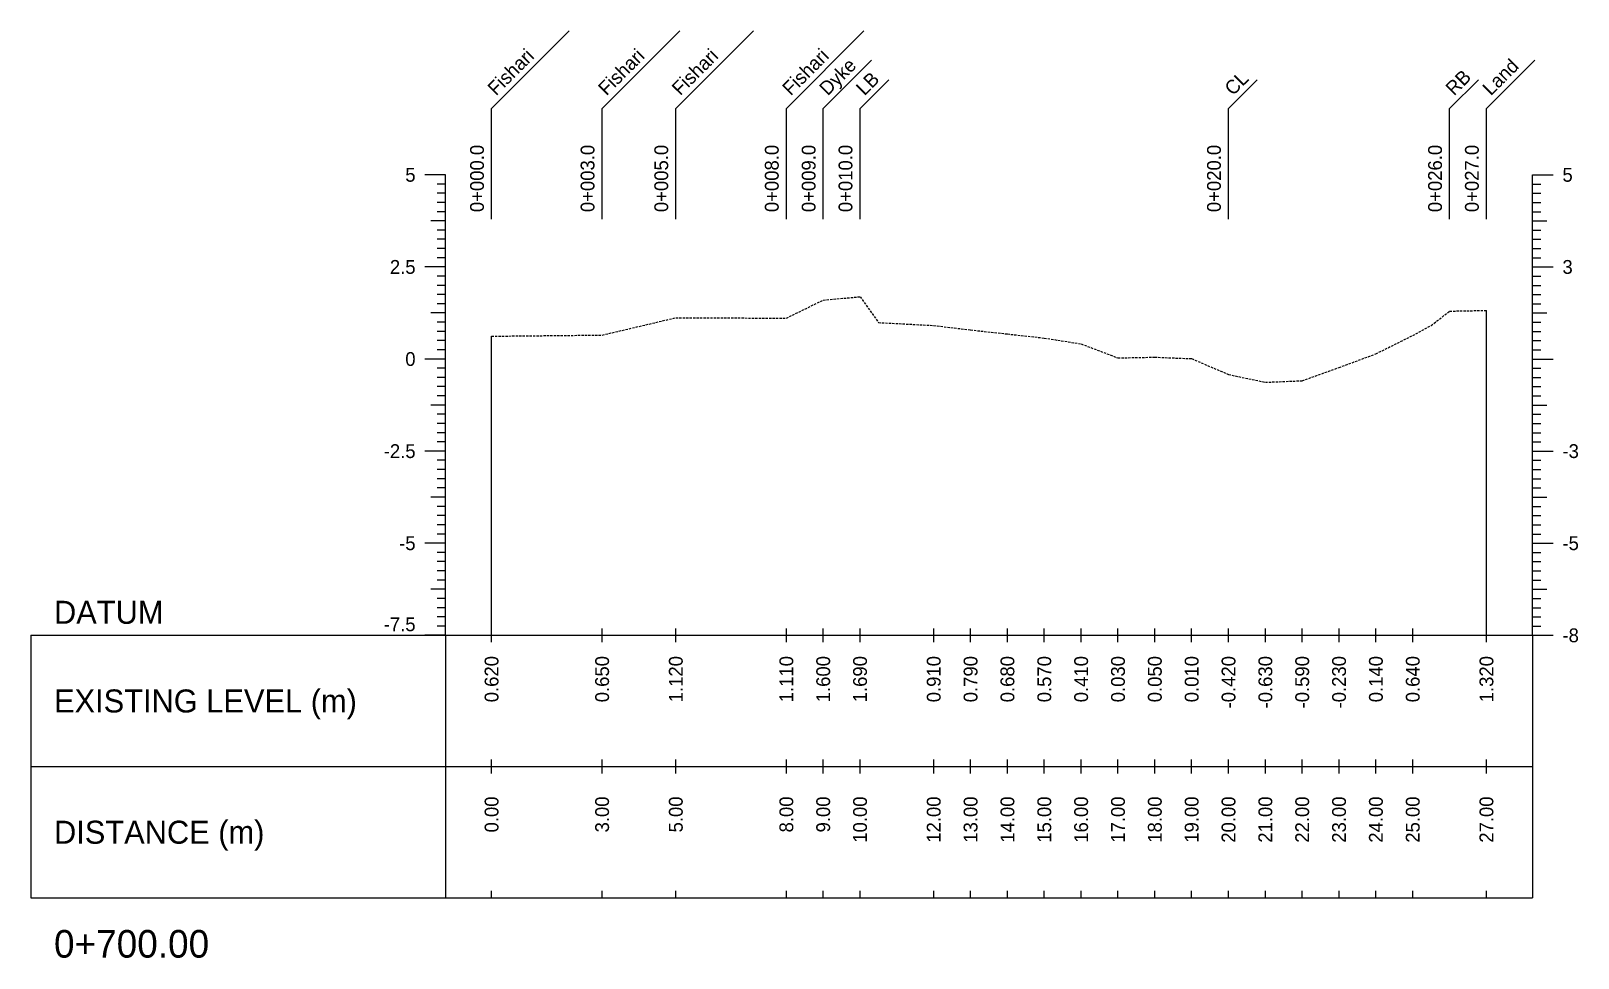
# Model space of a CAD drawing. Header units: inches. Extents: x -603 to 646, y -2572 to -1030.
# Drawn here: x -102.9 to 65.1, y -2572.2 to -2471.6 of the extents above; entities that cross this region are included whole.
import ezdxf
from ezdxf.enums import TextEntityAlignment as Align

# ---------------------------------------------------------------- set-up
doc = ezdxf.new("R2010")
doc.units = ezdxf.units.IN
doc.header["$MEASUREMENT"] = 0
doc.linetypes.add('HIDDEN', pattern=[0.375, 0.25, -0.125])
doc.layers.add('CS_Drawing', color=7, linetype='Continuous')
doc.layers.add('GL', color=3, linetype='HIDDEN')

msp = doc.modelspace()

# ---------------------------------------------------------------- texts
at = {"layer": 'CS_Drawing'}
for s, rotation, p in [('Fishari', 45, (-52.06, -2479)), ('Fishari', 45, (-40.06, -2479)), ('Fishari', 45, (-32.06, -2479)), ('Fishari', 45, (-20.06, -2479)), ('Dyke', 45, (-16.06, -2479)), ('Land', 45, (55.94, -2479)), ('LB', 45, (-12.06, -2479)), ('CL', 45, (27.94, -2479)), ('RB', 45, (51.94, -2479)), ('0+000.0', 90, (-53.24, -2491.25)), ('0+003.0', 90, (-41.24, -2491.25)), ('0+005.0', 90, (-33.24, -2491.25)), ('0+008.0', 90, (-21.24, -2491.25)), ('0+009.0', 90, (-17.24, -2491.25)), ('0+010.0', 90, (-13.24, -2491.25)), ('0+020.0', 90, (26.76, -2491.25)), ('0+026.0', 90, (50.76, -2491.25)), ('0+027.0', 90, (54.76, -2491.25))]:
    msp.add_text(s, height=1.5, rotation=rotation, dxfattribs=at).set_placement(p, align=Align.BOTTOM_LEFT)
for s, p in [('5', (-61.11, -2487.2)), ('2.5', (-61.11, -2497.2)), ('0', (-61.11, -2507.2)), ('-2.5', (-61.11, -2517.2)), ('-5', (-61.11, -2527.2))]:
    msp.add_text(s, height=1.5, dxfattribs=at).set_placement(p, align=Align.MIDDLE_RIGHT)
for s, height, p in [('5', 1.5, (63.39, -2487.2)), ('3', 1.5, (63.39, -2497.2)), ('-3', 1.5, (63.39, -2517.2)), ('-5', 1.5, (63.39, -2527.2)), ('DATUM', 2.5, (-100.36, -2534.7)), ('-8', 1.5, (63.39, -2537.2)), ('-8', 1.5, (63.39, -2537.2)), ('EXISTING LEVEL (m)', 2.5, (-100.36, -2544.33)), ('DISTANCE (m)', 2.5, (-100.36, -2558.58)), ('0+700.00', 3, (-100.36, -2570.7))]:
    msp.add_text(s, height=height, dxfattribs=at).set_placement(p, align=Align.MIDDLE_LEFT)
msp.add_text('-7.5', height=1.5, dxfattribs=at).set_placement((-61.11, -2536.75), align=Align.RIGHT)
for s, p in [('0.620', (-52.86, -2539.45)), ('0.650', (-40.86, -2539.45)), ('1.120', (-32.86, -2539.45)), ('1.110', (-20.86, -2539.45)), ('1.600', (-16.86, -2539.45)), ('1.690', (-12.86, -2539.45)), ('0.910', (-4.86, -2539.45)), ('0.790', (-0.86, -2539.45)), ('0.680', (3.14, -2539.45)), ('0.570', (7.14, -2539.45)), ('0.410', (11.14, -2539.45)), ('0.030', (15.14, -2539.45)), ('0.050', (19.14, -2539.45)), ('0.010', (23.14, -2539.45)), ('-0.420', (27.14, -2539.45)), ('-0.630', (31.14, -2539.45)), ('-0.590', (35.14, -2539.45)), ('-0.230', (39.14, -2539.45)), ('0.140', (43.14, -2539.45)), ('0.640', (47.14, -2539.45)), ('1.320', (55.14, -2539.45)), ('0.00', (-52.86, -2554.7)), ('3.00', (-40.86, -2554.7)), ('5.00', (-32.86, -2554.7)), ('8.00', (-20.86, -2554.7)), ('9.00', (-16.86, -2554.7)), ('10.00', (-12.86, -2554.7)), ('12.00', (-4.86, -2554.7)), ('13.00', (-0.86, -2554.7)), ('14.00', (3.14, -2554.7)), ('15.00', (7.14, -2554.7)), ('16.00', (11.14, -2554.7)), ('17.00', (15.14, -2554.7)), ('18.00', (19.14, -2554.7)), ('19.00', (23.14, -2554.7)), ('20.00', (27.14, -2554.7)), ('21.00', (31.14, -2554.7)), ('22.00', (35.14, -2554.7)), ('23.00', (39.14, -2554.7)), ('24.00', (43.14, -2554.7)), ('25.00', (47.14, -2554.7)), ('27.00', (55.14, -2554.7))]:
    msp.add_text(s, height=1.5, rotation=90, dxfattribs=at).set_placement(p, align=Align.MIDDLE_RIGHT)

# ---------------------------------------------------------------- linework, layer by layer
at = {"layer": 'CS_Drawing'}
for p, q in [((-52.86, -2480), (-44.44, -2471.58)), ((-40.86, -2480), (-32.44, -2471.58)), ((-32.86, -2480), (-24.44, -2471.58)), ((-20.86, -2480), (-12.44, -2471.58)), ((-16.86, -2480), (-11.62, -2474.76)), ((55.14, -2480), (60.38, -2474.76)), ((-12.86, -2480), (-9.74, -2476.88)), ((27.14, -2480), (30.26, -2476.88)), ((51.14, -2480), (54.26, -2476.88)), ((-52.86, -2492), (-52.86, -2480)), ((-40.86, -2492), (-40.86, -2480)), ((-32.86, -2492), (-32.86, -2480)), ((-20.86, -2492), (-20.86, -2480)), ((-16.86, -2492), (-16.86, -2480)), ((-12.86, -2492), (-12.86, -2480)), ((27.14, -2492), (27.14, -2480)), ((51.14, -2492), (51.14, -2480)), ((55.14, -2492), (55.14, -2480)), ((-57.86, -2487.2), (-60.11, -2487.2)), ((-57.86, -2487.2), (-59.44, -2487.2)), ((-57.86, -2487.2), (-58.76, -2487.2)), ((-57.86, -2537.2), (-57.86, -2487.2)), ((60.14, -2487.2), (62.39, -2487.2)), ((60.14, -2487.2), (61.71, -2487.2)), ((60.14, -2487.2), (61.04, -2487.2)), ((60.14, -2537.2), (60.14, -2487.2)), ((-57.86, -2488.2), (-58.76, -2488.2)), ((60.14, -2488.2), (61.04, -2488.2)), ((-57.86, -2489.2), (-58.76, -2489.2)), ((-57.86, -2490.2), (-58.76, -2490.2)), ((60.14, -2489.2), (61.04, -2489.2)), ((60.14, -2490.2), (61.04, -2490.2)), ((-57.86, -2492.2), (-59.44, -2492.2)), ((-57.86, -2491.2), (-58.76, -2491.2)), ((-57.86, -2492.2), (-58.76, -2492.2)), ((60.14, -2491.2), (61.04, -2491.2)), ((60.14, -2492.2), (61.71, -2492.2)), ((60.14, -2492.2), (61.04, -2492.2)), ((-57.86, -2493.2), (-58.76, -2493.2)), ((60.14, -2493.2), (61.04, -2493.2)), ((-57.86, -2494.2), (-58.76, -2494.2)), ((-57.86, -2495.2), (-58.76, -2495.2)), ((60.14, -2494.2), (61.04, -2494.2)), ((60.14, -2495.2), (61.04, -2495.2)), ((-57.86, -2497.2), (-60.11, -2497.2)), ((-57.86, -2497.2), (-59.44, -2497.2)), ((-57.86, -2496.2), (-58.76, -2496.2)), ((-57.86, -2497.2), (-58.76, -2497.2)), ((60.14, -2496.2), (61.04, -2496.2)), ((60.14, -2497.2), (62.39, -2497.2)), ((60.14, -2497.2), (61.71, -2497.2)), ((60.14, -2497.2), (61.04, -2497.2)), ((-57.86, -2498.2), (-58.76, -2498.2)), ((60.14, -2498.2), (61.04, -2498.2)), ((-57.86, -2499.2), (-58.76, -2499.2)), ((-57.86, -2500.2), (-58.76, -2500.2)), ((60.14, -2499.2), (61.04, -2499.2)), ((60.14, -2500.2), (61.04, -2500.2)), ((-57.86, -2502.2), (-59.44, -2502.2)), ((-57.86, -2501.2), (-58.76, -2501.2)), ((-57.86, -2502.2), (-58.76, -2502.2)), ((55.14, -2537.2), (55.14, -2501.92)), ((60.14, -2501.2), (61.04, -2501.2)), ((60.14, -2502.2), (61.71, -2502.2)), ((60.14, -2502.2), (61.04, -2502.2)), ((-57.86, -2503.2), (-58.76, -2503.2)), ((60.14, -2503.2), (61.04, -2503.2)), ((-57.86, -2504.2), (-58.76, -2504.2)), ((-57.86, -2505.2), (-58.76, -2505.2)), ((-52.86, -2537.2), (-52.86, -2504.72)), ((60.14, -2504.2), (61.04, -2504.2)), ((60.14, -2505.2), (61.04, -2505.2)), ((-57.86, -2507.2), (-60.11, -2507.2)), ((-57.86, -2507.2), (-59.44, -2507.2)), ((-57.86, -2506.2), (-58.76, -2506.2)), ((-57.86, -2507.2), (-58.76, -2507.2)), ((60.14, -2506.2), (61.04, -2506.2)), ((60.14, -2507.2), (62.39, -2507.2)), ((60.14, -2507.2), (61.71, -2507.2)), ((60.14, -2507.2), (61.04, -2507.2)), ((-57.86, -2508.2), (-58.76, -2508.2)), ((60.14, -2508.2), (61.04, -2508.2)), ((-57.86, -2509.2), (-58.76, -2509.2)), ((-57.86, -2510.2), (-58.76, -2510.2)), ((60.14, -2509.2), (61.04, -2509.2)), ((60.14, -2510.2), (61.04, -2510.2)), ((-57.86, -2512.2), (-59.44, -2512.2)), ((-57.86, -2511.2), (-58.76, -2511.2)), ((-57.86, -2512.2), (-58.76, -2512.2)), ((60.14, -2511.2), (61.04, -2511.2)), ((60.14, -2512.2), (61.71, -2512.2)), ((60.14, -2512.2), (61.04, -2512.2)), ((-57.86, -2513.2), (-58.76, -2513.2)), ((60.14, -2513.2), (61.04, -2513.2)), ((-57.86, -2514.2), (-58.76, -2514.2)), ((-57.86, -2515.2), (-58.76, -2515.2)), ((60.14, -2514.2), (61.04, -2514.2)), ((60.14, -2515.2), (61.04, -2515.2)), ((-57.86, -2517.2), (-60.11, -2517.2)), ((-57.86, -2517.2), (-59.44, -2517.2)), ((-57.86, -2516.2), (-58.76, -2516.2)), ((-57.86, -2517.2), (-58.76, -2517.2)), ((60.14, -2516.2), (61.04, -2516.2)), ((60.14, -2517.2), (62.39, -2517.2)), ((60.14, -2517.2), (61.71, -2517.2)), ((60.14, -2517.2), (61.04, -2517.2)), ((-57.86, -2518.2), (-58.76, -2518.2)), ((-57.86, -2519.2), (-58.76, -2519.2)), ((60.14, -2518.2), (61.04, -2518.2)), ((60.14, -2519.2), (61.04, -2519.2)), ((-57.86, -2520.2), (-58.76, -2520.2)), ((60.14, -2520.2), (61.04, -2520.2)), ((-57.86, -2522.2), (-59.44, -2522.2)), ((-57.86, -2521.2), (-58.76, -2521.2)), ((-57.86, -2522.2), (-58.76, -2522.2)), ((60.14, -2521.2), (61.04, -2521.2)), ((60.14, -2522.2), (61.71, -2522.2)), ((60.14, -2522.2), (61.04, -2522.2)), ((-57.86, -2523.2), (-58.76, -2523.2)), ((-57.86, -2524.2), (-58.76, -2524.2)), ((60.14, -2523.2), (61.04, -2523.2)), ((60.14, -2524.2), (61.04, -2524.2)), ((-57.86, -2525.2), (-58.76, -2525.2)), ((60.14, -2525.2), (61.04, -2525.2)), ((-57.86, -2527.2), (-60.11, -2527.2)), ((-57.86, -2527.2), (-59.44, -2527.2)), ((-57.86, -2526.2), (-58.76, -2526.2)), ((-57.86, -2527.2), (-58.76, -2527.2)), ((60.14, -2526.2), (61.04, -2526.2)), ((60.14, -2527.2), (62.39, -2527.2)), ((60.14, -2527.2), (61.71, -2527.2)), ((60.14, -2527.2), (61.04, -2527.2)), ((-57.86, -2528.2), (-58.76, -2528.2)), ((-57.86, -2529.2), (-58.76, -2529.2)), ((60.14, -2528.2), (61.04, -2528.2)), ((60.14, -2529.2), (61.04, -2529.2)), ((-57.86, -2530.2), (-58.76, -2530.2)), ((60.14, -2530.2), (61.04, -2530.2)), ((-57.86, -2532.2), (-59.44, -2532.2)), ((-57.86, -2531.2), (-58.76, -2531.2)), ((-57.86, -2532.2), (-58.76, -2532.2)), ((60.14, -2531.2), (61.04, -2531.2)), ((60.14, -2532.2), (61.71, -2532.2)), ((60.14, -2532.2), (61.04, -2532.2)), ((-57.86, -2533.2), (-58.76, -2533.2)), ((-57.86, -2534.2), (-58.76, -2534.2)), ((60.14, -2533.2), (61.04, -2533.2)), ((60.14, -2534.2), (61.04, -2534.2)), ((-57.86, -2535.2), (-58.76, -2535.2)), ((60.14, -2535.2), (61.04, -2535.2)), ((-102.86, -2537.2), (-57.86, -2537.2)), ((-102.86, -2537.2), (-102.86, -2565.7)), ((-57.86, -2537.2), (-60.11, -2537.2)), ((-57.86, -2537.2), (-59.44, -2537.2)), ((-57.86, -2536.2), (-58.76, -2536.2)), ((-57.86, -2537.2), (-58.76, -2537.2)), ((-57.86, -2537.2), (60.14, -2537.2)), ((-57.86, -2537.2), (-57.86, -2565.7)), ((-52.86, -2537.95), (-52.86, -2536.45)), ((-40.86, -2537.95), (-40.86, -2536.45)), ((-32.86, -2537.95), (-32.86, -2536.45)), ((-20.86, -2537.95), (-20.86, -2536.45)), ((-16.86, -2537.95), (-16.86, -2536.45)), ((-12.86, -2537.95), (-12.86, -2536.45)), ((-4.86, -2537.95), (-4.86, -2536.45)), ((-0.86, -2537.95), (-0.86, -2536.45)), ((3.14, -2537.95), (3.14, -2536.45)), ((7.14, -2537.95), (7.14, -2536.45)), ((11.14, -2537.95), (11.14, -2536.45)), ((15.14, -2537.95), (15.14, -2536.45)), ((19.14, -2537.95), (19.14, -2536.45)), ((23.14, -2537.95), (23.14, -2536.45)), ((27.14, -2537.95), (27.14, -2536.45)), ((31.14, -2537.95), (31.14, -2536.45)), ((35.14, -2537.95), (35.14, -2536.45)), ((39.14, -2537.95), (39.14, -2536.45)), ((43.14, -2537.95), (43.14, -2536.45)), ((47.14, -2537.95), (47.14, -2536.45)), ((55.14, -2537.95), (55.14, -2536.45)), ((60.14, -2536.2), (61.04, -2536.2)), ((60.14, -2537.2), (62.39, -2537.2)), ((60.14, -2537.2), (61.71, -2537.2)), ((60.14, -2537.2), (61.04, -2537.2)), ((60.14, -2537.2), (60.14, -2565.7)), ((-52.86, -2552.2), (-52.86, -2550.7)), ((-40.86, -2552.2), (-40.86, -2550.7)), ((-32.86, -2552.2), (-32.86, -2550.7)), ((-20.86, -2552.2), (-20.86, -2550.7)), ((-16.86, -2552.2), (-16.86, -2550.7)), ((-12.86, -2552.2), (-12.86, -2550.7)), ((-4.86, -2552.2), (-4.86, -2550.7)), ((-0.86, -2552.2), (-0.86, -2550.7)), ((3.14, -2552.2), (3.14, -2550.7)), ((7.14, -2552.2), (7.14, -2550.7)), ((11.14, -2552.2), (11.14, -2550.7)), ((15.14, -2552.2), (15.14, -2550.7)), ((19.14, -2552.2), (19.14, -2550.7)), ((23.14, -2552.2), (23.14, -2550.7)), ((27.14, -2552.2), (27.14, -2550.7)), ((31.14, -2552.2), (31.14, -2550.7)), ((35.14, -2552.2), (35.14, -2550.7)), ((39.14, -2552.2), (39.14, -2550.7)), ((43.14, -2552.2), (43.14, -2550.7)), ((47.14, -2552.2), (47.14, -2550.7)), ((55.14, -2552.2), (55.14, -2550.7)), ((-102.86, -2551.45), (-57.86, -2551.45)), ((-57.86, -2551.45), (60.14, -2551.45)), ((-57.86, -2551.45), (60.14, -2551.45)), ((-102.86, -2565.7), (-57.86, -2565.7)), ((-57.86, -2565.7), (60.14, -2565.7)), ((-52.86, -2565.7), (-52.86, -2564.95)), ((-40.86, -2565.7), (-40.86, -2564.95)), ((-32.86, -2565.7), (-32.86, -2564.95)), ((-20.86, -2565.7), (-20.86, -2564.95)), ((-16.86, -2565.7), (-16.86, -2564.95)), ((-12.86, -2565.7), (-12.86, -2564.95)), ((-4.86, -2565.7), (-4.86, -2564.95)), ((-0.86, -2565.7), (-0.86, -2564.95)), ((3.14, -2565.7), (3.14, -2564.95)), ((7.14, -2565.7), (7.14, -2564.95)), ((11.14, -2565.7), (11.14, -2564.95)), ((15.14, -2565.7), (15.14, -2564.95)), ((19.14, -2565.7), (19.14, -2564.95)), ((23.14, -2565.7), (23.14, -2564.95)), ((27.14, -2565.7), (27.14, -2564.95)), ((31.14, -2565.7), (31.14, -2564.95)), ((35.14, -2565.7), (35.14, -2564.95)), ((39.14, -2565.7), (39.14, -2564.95)), ((43.14, -2565.7), (43.14, -2564.95)), ((47.14, -2565.7), (47.14, -2564.95)), ((55.14, -2565.7), (55.14, -2564.95))]:
    msp.add_line(p, q, dxfattribs=at)
at = {"layer": 'GL'}
msp.add_lwpolyline([(-52.86, -2504.72), (-40.86, -2504.6), (-32.86, -2502.72), (-20.86, -2502.76), (-16.86, -2500.8), (-12.86, -2500.44), (-10.86, -2503.24), (-4.86, -2503.56), (-0.86, -2504.04), (3.14, -2504.48), (7.14, -2504.92), (11.14, -2505.56), (15.14, -2507.08), (19.14, -2507), (23.14, -2507.16), (27.14, -2508.88), (31.14, -2509.72), (35.14, -2509.56), (39.14, -2508.12), (43.14, -2506.64), (47.14, -2504.64), (49.14, -2503.56), (51.14, -2502), (55.14, -2501.92)], dxfattribs=at)

msp.set_redraw_order([(e.dxf.handle, doc.entitydb.next_handle()) for e in msp.query("TEXT MTEXT ATTDEF DIMENSION ARC_DIMENSION")])  # texts and dimensions are drawn at this point

doc.saveas('drawing.dxf')
